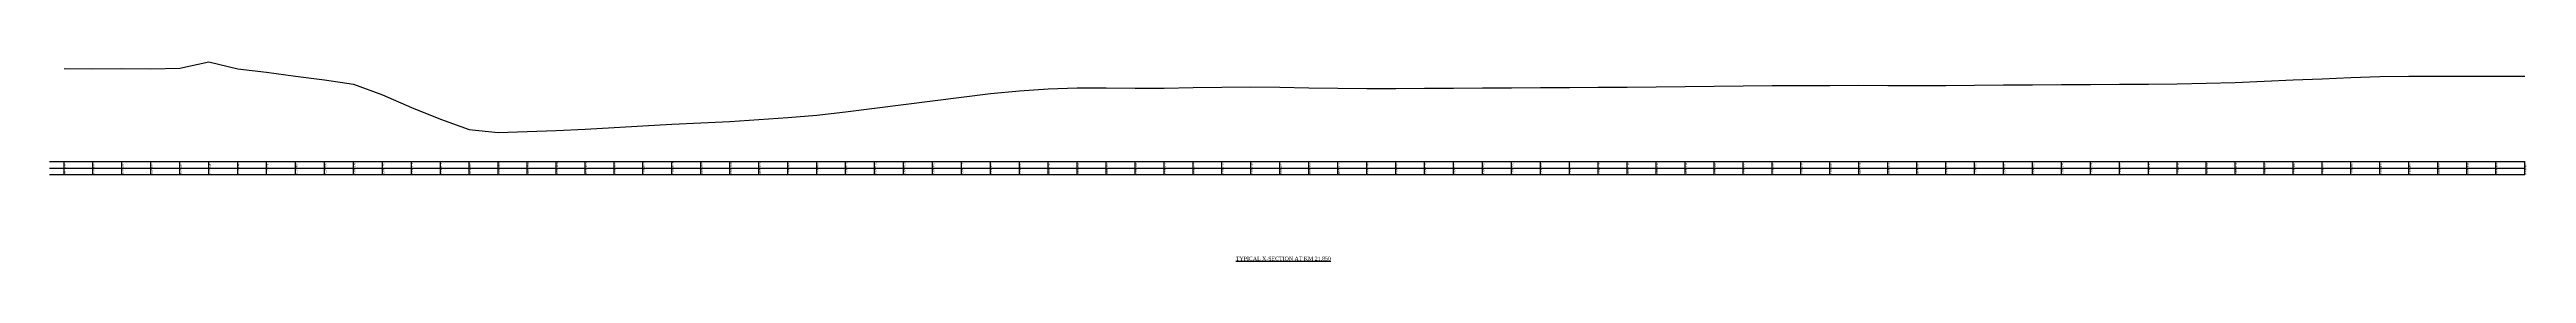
# Model space of a CAD drawing. Header units: metres. Extents: x -148477 to 168932, y -55673 to -2736.
# Drawn here: x -44173 to -43317, y -21210 to -21142 of the extents above; entities that cross this region are included whole.
import ezdxf

# ---------------------------------------------------------------- set-up
doc = ezdxf.new("R2010")
doc.units = ezdxf.units.M
doc.styles.add('liza', font='times.ttf', dxfattribs={"height": 2})
doc.styles.get("Standard").update_dxf_attribs({"font": 'times.ttf'})

msp = doc.modelspace()

# ---------------------------------------------------------------- linework, layer by layer
at = {"color": 6, "linetype": 'Continuous', "lineweight": -3, "ltscale": 0.5}
for p, q in [((-44172.7791, -21176.1161), (-43317.7791, -21176.1161)), ((-44167.7791, -21180.6161), (-44167.7791, -21176.1161)), ((-44157.7791, -21180.6161), (-44157.7791, -21176.1161)), ((-44147.7791, -21180.6161), (-44147.7791, -21176.1161)), ((-44137.7791, -21180.6161), (-44137.7791, -21176.1161)), ((-44127.7791, -21180.6161), (-44127.7791, -21176.1161)), ((-44117.7791, -21180.6161), (-44117.7791, -21176.1161)), ((-44107.7791, -21180.6161), (-44107.7791, -21176.1161)), ((-44097.7791, -21180.6161), (-44097.7791, -21176.1161)), ((-44087.7791, -21180.6161), (-44087.7791, -21176.1161)), ((-44077.7791, -21180.6161), (-44077.7791, -21176.1161)), ((-44067.7791, -21180.6161), (-44067.7791, -21176.1161)), ((-44057.7791, -21180.6161), (-44057.7791, -21176.1161)), ((-44047.7791, -21180.6161), (-44047.7791, -21176.1161)), ((-44037.7791, -21180.6161), (-44037.7791, -21176.1161)), ((-44027.7791, -21180.6161), (-44027.7791, -21176.1161)), ((-44017.7791, -21180.6161), (-44017.7791, -21176.1161)), ((-44007.7791, -21180.6161), (-44007.7791, -21176.1161)), ((-43997.7791, -21180.6161), (-43997.7791, -21176.1161)), ((-43987.7791, -21180.6161), (-43987.7791, -21176.1161)), ((-43977.7791, -21180.6161), (-43977.7791, -21176.1161)), ((-43967.7791, -21180.6161), (-43967.7791, -21176.1161)), ((-43957.7791, -21180.6161), (-43957.7791, -21176.1161)), ((-43947.7791, -21180.6161), (-43947.7791, -21176.1161)), ((-43937.7791, -21180.6161), (-43937.7791, -21176.1161)), ((-43927.7791, -21180.6161), (-43927.7791, -21176.1161)), ((-43917.7791, -21180.6161), (-43917.7791, -21176.1161)), ((-43907.7791, -21180.6161), (-43907.7791, -21176.1161)), ((-43897.7791, -21180.6161), (-43897.7791, -21176.1161)), ((-43887.7791, -21180.6161), (-43887.7791, -21176.1161)), ((-43877.7791, -21180.6161), (-43877.7791, -21176.1161)), ((-43867.7791, -21180.6161), (-43867.7791, -21176.1161)), ((-43857.7791, -21180.6161), (-43857.7791, -21176.1161)), ((-43847.7791, -21180.6161), (-43847.7791, -21176.1161)), ((-43837.7791, -21180.6161), (-43837.7791, -21176.1161)), ((-43827.7791, -21180.6161), (-43827.7791, -21176.1161)), ((-43817.7791, -21180.6161), (-43817.7791, -21176.1161)), ((-43807.7791, -21180.6161), (-43807.7791, -21176.1161)), ((-43797.7791, -21180.6161), (-43797.7791, -21176.1161)), ((-43787.7791, -21180.6161), (-43787.7791, -21176.1161)), ((-43777.7791, -21180.6161), (-43777.7791, -21176.1161)), ((-43767.7791, -21180.6161), (-43767.7791, -21176.1161)), ((-43757.7791, -21180.6161), (-43757.7791, -21176.1161)), ((-43747.7791, -21180.6161), (-43747.7791, -21176.1161)), ((-43737.7791, -21180.6161), (-43737.7791, -21176.1161)), ((-43727.7791, -21180.6161), (-43727.7791, -21176.1161)), ((-43717.7791, -21180.6161), (-43717.7791, -21176.1161)), ((-43707.7791, -21180.6161), (-43707.7791, -21176.1161)), ((-43697.7791, -21180.6161), (-43697.7791, -21176.1161)), ((-43687.7791, -21180.6161), (-43687.7791, -21176.1161)), ((-43677.7791, -21180.6161), (-43677.7791, -21176.1161)), ((-43667.7791, -21180.6161), (-43667.7791, -21176.1161)), ((-43657.7791, -21180.6161), (-43657.7791, -21176.1161)), ((-43647.7791, -21180.6161), (-43647.7791, -21176.1161)), ((-43637.7791, -21180.6161), (-43637.7791, -21176.1161)), ((-43627.7791, -21180.6161), (-43627.7791, -21176.1161)), ((-43617.7791, -21180.6161), (-43617.7791, -21176.1161)), ((-43607.7791, -21180.6161), (-43607.7791, -21176.1161)), ((-43597.7791, -21180.6161), (-43597.7791, -21176.1161)), ((-43587.7791, -21180.6161), (-43587.7791, -21176.1161)), ((-43577.7791, -21180.6161), (-43577.7791, -21176.1161)), ((-43567.7791, -21180.6161), (-43567.7791, -21176.1161)), ((-43557.7791, -21180.6161), (-43557.7791, -21176.1161)), ((-43547.7791, -21180.6161), (-43547.7791, -21176.1161)), ((-43537.7791, -21180.6161), (-43537.7791, -21176.1161)), ((-43527.7791, -21180.6161), (-43527.7791, -21176.1161)), ((-43517.7791, -21180.6161), (-43517.7791, -21176.1161)), ((-43507.7791, -21180.6161), (-43507.7791, -21176.1161)), ((-43497.7791, -21180.6161), (-43497.7791, -21176.1161)), ((-43487.7791, -21180.6161), (-43487.7791, -21176.1161)), ((-43477.7791, -21180.6161), (-43477.7791, -21176.1161)), ((-43467.7791, -21180.6161), (-43467.7791, -21176.1161)), ((-43457.7791, -21180.6161), (-43457.7791, -21176.1161)), ((-43447.7791, -21180.6161), (-43447.7791, -21176.1161)), ((-43437.7791, -21180.6161), (-43437.7791, -21176.1161)), ((-43427.7791, -21180.6161), (-43427.7791, -21176.1161)), ((-43417.7791, -21180.6161), (-43417.7791, -21176.1161)), ((-43407.7791, -21180.6161), (-43407.7791, -21176.1161)), ((-43397.7791, -21180.6161), (-43397.7791, -21176.1161)), ((-43387.7791, -21180.6161), (-43387.7791, -21176.1161)), ((-43377.7791, -21180.6161), (-43377.7791, -21176.1161)), ((-43367.7791, -21180.6161), (-43367.7791, -21176.1161)), ((-43357.7791, -21180.6161), (-43357.7791, -21176.1161)), ((-43347.7791, -21180.6161), (-43347.7791, -21176.1161)), ((-43337.7791, -21180.6161), (-43337.7791, -21176.1161)), ((-43327.7791, -21180.6161), (-43327.7791, -21176.1161)), ((-43317.7791, -21180.6161), (-43317.7791, -21176.1161)), ((-44172.7791, -21178.3661), (-43317.7791, -21178.3661)), ((-44172.7791, -21180.6161), (-43317.7791, -21180.6161))]:
    msp.add_line(p, q, dxfattribs=at)
msp.add_lwpolyline([(-44167.7791, -21144.0861), (-44157.7791, -21144.1461), (-44147.7791, -21144.0861), (-44137.7791, -21144.1461), (-44127.7791, -21143.9461), (-44117.7791, -21141.7161), (-44107.7791, -21144.1761), (-44097.7791, -21145.3261), (-44087.7791, -21146.7361), (-44077.7791, -21147.9161), (-44067.7791, -21149.4961), (-44057.7791, -21153.1661), (-44047.7791, -21157.5461), (-44037.7791, -21161.5161), (-44027.7791, -21165.0361), (-44017.7791, -21166.0761), (-44007.7791, -21165.7861), (-43997.7791, -21165.4461), (-43987.7791, -21164.9261), (-43977.7791, -21164.4261), (-43967.7791, -21163.7761), (-43957.7791, -21163.2561), (-43947.7791, -21162.7661), (-43937.7791, -21162.3361), (-43927.7791, -21161.6661), (-43917.7791, -21160.9761), (-43907.7791, -21160.0961), (-43897.7791, -21158.9761), (-43887.7791, -21157.7361), (-43877.7791, -21156.4661), (-43867.7791, -21155.1661), (-43857.7791, -21153.9061), (-43847.7791, -21152.6361), (-43837.7791, -21151.7061), (-43827.7791, -21151.0761), (-43817.7791, -21150.6961), (-43807.7791, -21150.7661), (-43797.7791, -21150.8061), (-43787.7791, -21150.8661), (-43777.7791, -21150.5861), (-43767.7791, -21150.4661), (-43757.7791, -21150.3761), (-43747.7791, -21150.4861), (-43737.7791, -21150.6861), (-43727.7791, -21150.8261), (-43717.7791, -21151.0061), (-43707.7791, -21150.9361), (-43697.7791, -21150.8961), (-43687.7791, -21150.8261), (-43677.7791, -21150.7461), (-43667.7791, -21150.6761), (-43657.7791, -21150.5861), (-43647.7791, -21150.5661), (-43637.7791, -21150.5461), (-43627.7791, -21150.4761), (-43617.7791, -21150.3761), (-43607.7791, -21150.2561), (-43597.7791, -21150.1361), (-43587.7791, -21150.0261), (-43577.7791, -21149.9461), (-43567.7791, -21149.9061), (-43557.7791, -21149.9161), (-43547.7791, -21149.8561), (-43537.7791, -21149.8661), (-43527.7791, -21149.9361), (-43517.7791, -21149.8861), (-43507.7791, -21149.7861), (-43497.7791, -21149.7261), (-43487.7791, -21149.6661), (-43477.7791, -21149.5961), (-43467.7791, -21149.5561), (-43457.7791, -21149.5161), (-43447.7791, -21149.4161), (-43437.7791, -21149.2961), (-43427.7791, -21149.1361), (-43417.7791, -21148.8561), (-43407.7791, -21148.4861), (-43397.7791, -21148.0261), (-43387.7791, -21147.5761), (-43377.7791, -21147.1661), (-43367.7791, -21146.8761), (-43357.7791, -21146.7261), (-43347.7791, -21146.6961), (-43337.7791, -21146.7061), (-43327.7791, -21146.7561), (-43317.7791, -21146.7361)], dxfattribs=at)

# ---------------------------------------------------------------- texts
at = {"color": 6, "linetype": 'Continuous', "lineweight": -3, "ltscale": 0.5, "char_height": 0.5, "width": 2.15, "attachment_point": 1, "rotation": 90, "style": 'liza'}
for s, insert in [('-11.43', (-44047.6791, -21178.2661)), ('-15.40', (-44037.6791, -21178.2661)), ('-18.92', (-44027.6791, -21178.2661)), ('-19.96', (-44017.6791, -21178.2661)), ('-19.67', (-44007.6791, -21178.2661)), ('-19.33', (-43997.6791, -21178.2661)), ('-18.81', (-43987.6791, -21178.2661)), ('-18.31', (-43977.6791, -21178.2661)), ('-17.66', (-43967.6791, -21178.2661)), ('-17.14', (-43957.6791, -21178.2661)), ('-16.65', (-43947.6791, -21178.2661)), ('-16.22', (-43937.6791, -21178.2661)), ('-15.55', (-43927.6791, -21178.2661)), ('-14.86', (-43917.6791, -21178.2661)), ('-13.98', (-43907.6791, -21178.2661)), ('-12.86', (-43897.6791, -21178.2661)), ('-11.62', (-43887.6791, -21178.2661)), ('-10.35', (-43877.6791, -21178.2661)), ('2.03', (-44167.6791, -21178.2661)), ('0.00', (-44167.6791, -21180.5161)), ('10.00', (-44157.6791, -21180.5161)), ('1.97', (-44157.6791, -21178.2661)), ('2.03', (-44147.6791, -21178.2661)), ('20.00', (-44147.6791, -21180.5161)), ('30.00', (-44137.6791, -21180.5161)), ('1.97', (-44137.6791, -21178.2661)), ('40.00', (-44127.6791, -21180.5161)), ('2.17', (-44127.6791, -21178.2661)), ('4.40', (-44117.6791, -21178.2661)), ('50.00', (-44117.6791, -21180.5161)), ('60.00', (-44107.6791, -21180.5161)), ('1.94', (-44107.6791, -21178.2661)), ('0.79', (-44097.6791, -21178.2661)), ('70.00', (-44097.6791, -21180.5161)), ('-0.62', (-44087.6791, -21178.2661)), ('80.00', (-44087.6791, -21180.5161)), ('-1.80', (-44077.6791, -21178.2661)), ('90.00', (-44077.6791, -21180.5161)), ('-3.38', (-44067.6791, -21178.2661)), ('100.00', (-44067.6791, -21180.5161)), ('-7.05', (-44057.6791, -21178.2661)), ('110.00', (-44057.6791, -21180.5161)), ('120.00', (-44047.6791, -21180.5161)), ('130.00', (-44037.6791, -21180.5161)), ('140.00', (-44027.6791, -21180.5161)), ('150.00', (-44017.6791, -21180.5161)), ('160.00', (-44007.6791, -21180.5161)), ('170.00', (-43997.6791, -21180.5161)), ('180.00', (-43987.6791, -21180.5161)), ('190.00', (-43977.6791, -21180.5161)), ('200.00', (-43967.6791, -21180.5161)), ('210.00', (-43957.6791, -21180.5161)), ('220.00', (-43947.6791, -21180.5161)), ('230.00', (-43937.6791, -21180.5161)), ('240.00', (-43927.6791, -21180.5161)), ('250.00', (-43917.6791, -21180.5161)), ('260.00', (-43907.6791, -21180.5161)), ('270.00', (-43897.6791, -21180.5161)), ('280.00', (-43887.6791, -21180.5161)), ('290.00', (-43877.6791, -21180.5161)), ('-9.05', (-43867.6791, -21178.2661)), ('300.00', (-43867.6791, -21180.5161)), ('310.00', (-43857.6791, -21180.5161)), ('-7.79', (-43857.6791, -21178.2661)), ('320.00', (-43847.6791, -21180.5161)), ('-6.52', (-43847.6791, -21178.2661)), ('330.00', (-43837.6791, -21180.5161)), ('-5.59', (-43837.6791, -21178.2661)), ('340.00', (-43827.6791, -21180.5161)), ('-4.96', (-43827.6791, -21178.2661)), ('-4.58', (-43817.6791, -21178.2661)), ('350.00', (-43817.6791, -21180.5161)), ('360.00', (-43807.6791, -21180.5161)), ('-4.65', (-43807.6791, -21178.2661)), ('370.00', (-43797.6791, -21180.5161)), ('-4.69', (-43797.6791, -21178.2661)), ('380.00', (-43787.6791, -21180.5161)), ('-4.75', (-43787.6791, -21178.2661)), ('390.00', (-43777.6791, -21180.5161)), ('-4.47', (-43777.6791, -21178.2661)), ('400.00', (-43767.6791, -21180.5161)), ('-4.35', (-43767.6791, -21178.2661)), ('410.00', (-43757.6791, -21180.5161)), ('-4.26', (-43757.6791, -21178.2661)), ('420.00', (-43747.6791, -21180.5161)), ('-4.37', (-43747.6791, -21178.2661)), ('430.00', (-43737.6791, -21180.5161)), ('-4.57', (-43737.6791, -21178.2661)), ('440.00', (-43727.6791, -21180.5161)), ('-4.71', (-43727.6791, -21178.2661)), ('-4.89', (-43717.6791, -21178.2661)), ('450.00', (-43717.6791, -21180.5161)), ('-4.82', (-43707.6791, -21178.2661)), ('460.00', (-43707.6791, -21180.5161)), ('-4.78', (-43697.6791, -21178.2661)), ('470.00', (-43697.6791, -21180.5161)), ('480.00', (-43687.6791, -21180.5161)), ('-4.71', (-43687.6791, -21178.2661)), ('490.00', (-43677.6791, -21180.5161)), ('-4.63', (-43677.6791, -21178.2661)), ('500.00', (-43667.6791, -21180.5161)), ('-4.56', (-43667.6791, -21178.2661)), ('510.00', (-43657.6791, -21180.5161)), ('-4.47', (-43657.6791, -21178.2661)), ('520.00', (-43647.6791, -21180.5161)), ('-4.45', (-43647.6791, -21178.2661)), ('530.00', (-43637.6791, -21180.5161)), ('-4.43', (-43637.6791, -21178.2661)), ('540.00', (-43627.6791, -21180.5161)), ('-4.36', (-43627.6791, -21178.2661)), ('550.00', (-43617.6791, -21180.5161)), ('-4.26', (-43617.6791, -21178.2661)), ('560.00', (-43607.6791, -21180.5161)), ('-4.14', (-43607.6791, -21178.2661)), ('-4.02', (-43597.6791, -21178.2661)), ('570.00', (-43597.6791, -21180.5161)), ('580.00', (-43587.6791, -21180.5161)), ('-3.91', (-43587.6791, -21178.2661)), ('-3.83', (-43577.6791, -21178.2661)), ('590.00', (-43577.6791, -21180.5161)), ('600.00', (-43567.6791, -21180.5161)), ('-3.79', (-43567.6791, -21178.2661)), ('-3.80', (-43557.6791, -21178.2661)), ('610.00', (-43557.6791, -21180.5161)), ('620.00', (-43547.6791, -21180.5161)), ('-3.74', (-43547.6791, -21178.2661)), ('630.00', (-43537.6791, -21180.5161)), ('-3.75', (-43537.6791, -21178.2661)), ('-3.82', (-43527.6791, -21178.2661)), ('640.00', (-43527.6791, -21180.5161)), ('650.00', (-43517.6791, -21180.5161)), ('-3.77', (-43517.6791, -21178.2661)), ('660.00', (-43507.6791, -21180.5161)), ('-3.67', (-43507.6791, -21178.2661)), ('670.00', (-43497.6791, -21180.5161)), ('-3.61', (-43497.6791, -21178.2661)), ('680.00', (-43487.6791, -21180.5161)), ('-3.55', (-43487.6791, -21178.2661)), ('-3.48', (-43477.6791, -21178.2661)), ('690.00', (-43477.6791, -21180.5161)), ('700.00', (-43467.6791, -21180.5161)), ('-3.44', (-43467.6791, -21178.2661)), ('-3.40', (-43457.6791, -21178.2661)), ('710.00', (-43457.6791, -21180.5161)), ('-3.30', (-43447.6791, -21178.2661)), ('720.00', (-43447.6791, -21180.5161)), ('-3.18', (-43437.6791, -21178.2661)), ('730.00', (-43437.6791, -21180.5161)), ('-3.02', (-43427.6791, -21178.2661)), ('740.00', (-43427.6791, -21180.5161)), ('750.00', (-43417.6791, -21180.5161)), ('-2.74', (-43417.6791, -21178.2661)), ('760.00', (-43407.6791, -21180.5161)), ('-2.37', (-43407.6791, -21178.2661)), ('770.00', (-43397.6791, -21180.5161)), ('-1.91', (-43397.6791, -21178.2661)), ('780.00', (-43387.6791, -21180.5161)), ('-1.46', (-43387.6791, -21178.2661)), ('-1.05', (-43377.6791, -21178.2661)), ('790.00', (-43377.6791, -21180.5161)), ('-0.76', (-43367.6791, -21178.2661)), ('800.00', (-43367.6791, -21180.5161)), ('-0.61', (-43357.6791, -21178.2661)), ('810.00', (-43357.6791, -21180.5161)), ('-0.58', (-43347.6791, -21178.2661)), ('820.00', (-43347.6791, -21180.5161)), ('-0.59', (-43337.6791, -21178.2661)), ('830.00', (-43337.6791, -21180.5161)), ('-0.64', (-43327.6791, -21178.2661)), ('840.00', (-43327.6791, -21180.5161)), ('-0.62', (-43317.6791, -21178.2661)), ('850.00', (-43317.6791, -21180.5161))]:
    msp.add_mtext(s, dxfattribs=dict(at, insert=insert))
at = {"color": 0, "linetype": 'ByBlock', "lineweight": 30, "insert": (-43762.9819, -21208.8775), "char_height": 1.326841, "width": 81.781813, "attachment_point": 1}
msp.add_mtext('{\\LTYPICAL X-SECTION AT KM 21.850}', dxfattribs=at)

doc.saveas('drawing.dxf')
